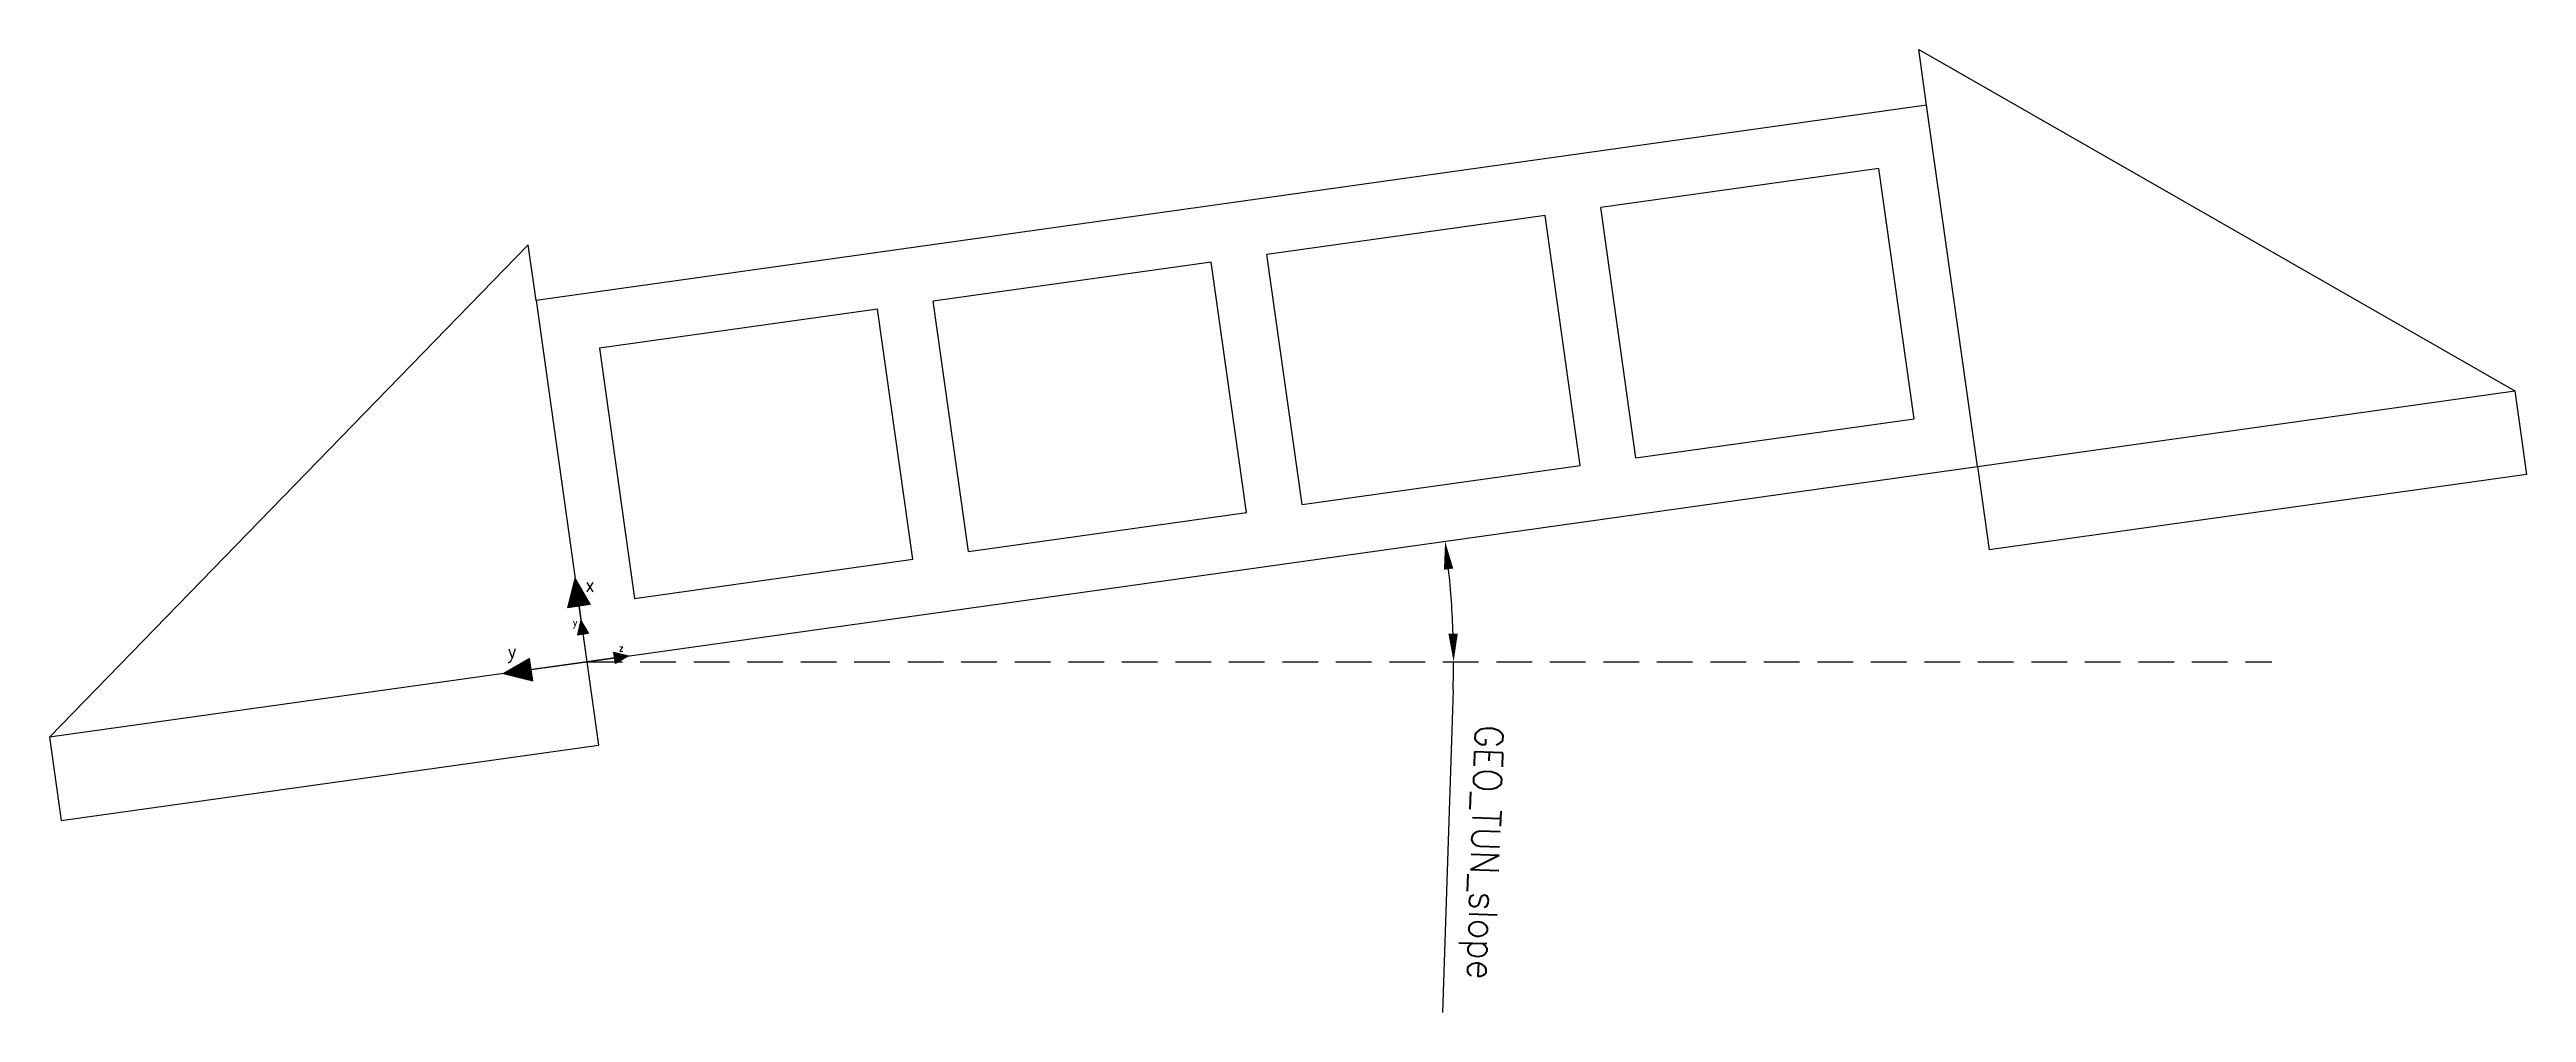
# Model space of a CAD drawing. Header units: millimetres. Extents: x 9422 to 64287, y -8120 to 6483.
# Drawn here: x 31910 to 36319, y -7576 to -5861 of the extents above; entities that cross this region are included whole.
import ezdxf
from ezdxf.enums import TextEntityAlignment as Align

# ---------------------------------------------------------------- set-up
doc = ezdxf.new("R2010")
doc.units = ezdxf.units.MM
doc.linetypes.add('DASHED', pattern=[19.05, 12.7, -6.35])
for name, color, linetype in [('04', 4, 'Continuous'), ('07', 7, 'Continuous'), ('08', 8, 'Continuous'), ('Dimension_03', 3, 'Continuous'), ('Green_04_0.3mm', 106, 'Continuous')]:
    doc.layers.add(name, color=color, linetype=linetype)
doc.styles.add('Color', font='romans.shx', dxfattribs={"width": 0.9, "height": 100})
doc.styles.add('Romans', font='romans.shx', dxfattribs={"width": 0.9, "height": 50})
doc.dimstyles.new('C 1-25 (1-25)', dxfattribs={"dimscale": 25, "dimtxt": 0.18, "dimasz": 2, "dimexe": 1, "dimexo": 1, "dimgap": 1, "dimtad": 1, "dimdec": 0, "dimlfac": 0.1, "dimzin": 0, "dimdsep": 46, "dimtxsty": 'Romans', "dimblk1": 'OBLIQUE', "dimblk2": 'OBLIQUE', "dimsah": 1, "dimcen": 2, "dimdle": 1, "dimclrd": 7, "dimclre": 7, "dimclrt": 3, "dimazin": 2, "dimtfac": 1, "dimtdec": 0, "dimtmove": 0, "dimatfit": 3, "dimfxl": 1, "dimfrac": 1, "dimarcsym": 0})

msp = doc.modelspace()

# ---------------------------------------------------------------- texts
at = {"layer": '07', "ltscale": 5, "style": 'Color', "width": 0.9}
for s, p in [('y', (32841.7, -6881.2)), ('z', (32923.5, -6927))]:
    msp.add_text(s, height=12.5, dxfattribs=at).set_placement(p, align=Align.MIDDLE_LEFT)
at = {"layer": 'Green_04_0.3mm', "ltscale": 5, "style": 'Color', "width": 0.9}
for s, p in [('x', (32863.6, -6814.4)), ('y', (32725.5, -6932.6))]:
    msp.add_text(s, height=25, dxfattribs=at).set_placement(p, align=Align.MIDDLE_LEFT)

# ---------------------------------------------------------------- blocks, each defined once
blk = doc.blocks.new('*D10')
at = {"layer": 'Defpoints', "color": 0, "transparency": 16777216}
for p in [(35342, -6603.4), (34402.7, -6807.9), (32866.3, -6951.3), (32866.3, -6951.3), (35866.3, -6951.3)]:
    blk.add_point(p, dxfattribs=at)
at = {"layer": 'Dimension_03', "color": 7, "linetype": 'ByBlock', "lineweight": -2, "transparency": 16777216}
blk.add_line((34408.5, -7001.3), (34389.9, -7576), dxfattribs=at)
for start, end in [(1.8567, 6.1433), (358.1433, 0)]:
    blk.add_arc((32866.3, -6951.3), 1543, start, end, dxfattribs=at)
at = {"layer": 'Dimension_03', "color": 7, "transparency": 16777216}
for points in [[(34392.2, -6787.2), (34408.8, -6785.2), (34394.3, -6736.6)], [(34416.9, -6901.2), (34400.2, -6901.4), (34409.4, -6951.3)]]:
    blk.add_solid(points, dxfattribs=at)
at = {"layer": 'Dimension_03', "color": 3, "transparency": 16777216, "insert": (34457.5, -7290.5), "char_height": 50, "attachment_point": 5, "rotation": 268.1433, "style": 'Romans'}
blk.add_mtext('GEO_TUN_slope', dxfattribs=at)

# ---------------------------------------------------------------- dimensions: what is measured, and where the dimension line sits
at = {"layer": 'Dimension_03'}
dim = msp.add_angular_dim_2l(base=(34402.7, -6807.9), line1=((32866.3, -6951.3), (35866.3, -6951.3)), line2=((32866.3, -6951.3), (35342, -6603.4)), text='GEO_TUN_slope', dimstyle='C 1-25 (1-25)', dxfattribs=at)
dim.commit()
dim.dimension.update_dxf_attribs({"geometry": '*D10', "text_midpoint": (34457.5, -7290.5)})

# ---------------------------------------------------------------- hatches: boundary and pattern name
at = {"layer": '07', "transparency": 33554559}
h = msp.add_hatch(color=256, dxfattribs=at)
h.dxf.hatch_style = 1
h.paths.add_polyline_path([(32869.3, -6900.4), (32855.9, -6877), (32849.5, -6903.2)])
h = msp.add_hatch(color=256, dxfattribs=at)
h.dxf.hatch_style = 1
h.paths.add_polyline_path([(32914.5, -6934.4), (32940.6, -6940.9), (32917.2, -6954.2)])
at = {"layer": 'Green_04_0.3mm', "transparency": 33554559}
h = msp.add_hatch(color=256, dxfattribs=at)
h.dxf.hatch_style = 1
h.paths.add_polyline_path([(32832.6, -6855.1), (32845.5, -6802.8), (32872.2, -6849.5)])
h = msp.add_hatch(color=256, dxfattribs=at)
h.dxf.hatch_style = 1
h.paths.add_polyline_path([(32764.5, -6945.4), (32717.8, -6972.2), (32770.1, -6985)])

# ---------------------------------------------------------------- linework, layer by layer
at = {"layer": '04'}
for p, q in [((35251.5, -5959.7), (35237.6, -5860.7)), ((35237.6, -5860.7), (36298.5, -6468.9)), ((35251.5, -5959.7), (32775.9, -6307.6)), ((35166.4, -6072.6), (34671.3, -6142.2)), ((34572.3, -6156.1), (34077.1, -6225.7)), ((34634.9, -6601.8), (34572.3, -6156.1)), ((34733.9, -6587.8), (34671.3, -6142.2)), ((32762, -6208.6), (31909.8, -7085.7)), ((32775.9, -6307.6), (32762, -6208.6)), ((33978.1, -6239.6), (33483, -6309.2)), ((34040.7, -6685.3), (33978.1, -6239.6)), ((34139.8, -6671.4), (34077.1, -6225.7)), ((33384, -6323.2), (32888.8, -6392.7)), ((33446.6, -6768.8), (33384, -6323.2)), ((33545.6, -6754.9), (33483, -6309.2)), ((35342, -6603.4), (36298.5, -6468.9)), ((36298.5, -6468.9), (36319.4, -6617.5)), ((35342, -6603.4), (35362.9, -6751.9)), ((36319.4, -6617.5), (35362.9, -6751.9)), ((32866.3, -6951.3), (31909.8, -7085.7)), ((32866.3, -6951.3), (32887.2, -7099.8)), ((31909.8, -7085.7), (31930.7, -7234.3)), ((31930.7, -7234.3), (32887.2, -7099.8))]:
    msp.add_line(p, q, dxfattribs=at)
for points in [[(32775.9, -6307.6), (32866.3, -6951.3), (35342, -6603.4), (35251.5, -5959.7)], [(34733.9, -6587.8), (35229.1, -6518.3), (35166.4, -6072.6)], [(32888.8, -6392.7), (32951.5, -6838.4), (33446.6, -6768.8)], [(34139.8, -6671.4), (34634.9, -6601.8)], [(33545.6, -6754.9), (34040.7, -6685.3)]]:
    msp.add_lwpolyline(points, dxfattribs=at)
at = {"layer": '07'}
for p in [(32859.4, -6901.8), (32915.9, -6944.3)]:
    msp.add_line(p, (32866.3, -6951.3), dxfattribs=at)
for points in [[(32869.3, -6900.4), (32855.9, -6877), (32849.5, -6903.2)], [(32914.5, -6934.4), (32940.6, -6940.9), (32917.2, -6954.2)]]:
    msp.add_lwpolyline(points, close=True, dxfattribs=at)
at = {"layer": '08', "linetype": 'DASHED', "ltscale": 5}
msp.add_line((32866.3, -6951.3), (35866.3, -6951.3), dxfattribs=at)
at = {"layer": 'Green_04_0.3mm'}
for p in [(32852.4, -6852.3), (32767.3, -6965.2)]:
    msp.add_line(p, (32866.3, -6951.3), dxfattribs=at)
for points in [[(32832.6, -6855.1), (32845.5, -6802.8), (32872.2, -6849.5)], [(32764.5, -6945.4), (32717.8, -6972.2), (32770.1, -6985)]]:
    msp.add_lwpolyline(points, close=True, dxfattribs=at)

msp.set_redraw_order([(e.dxf.handle, doc.entitydb.next_handle()) for e in msp.query("TEXT MTEXT ATTDEF DIMENSION ARC_DIMENSION")])  # texts and dimensions are drawn at this point

doc.saveas('drawing.dxf')
